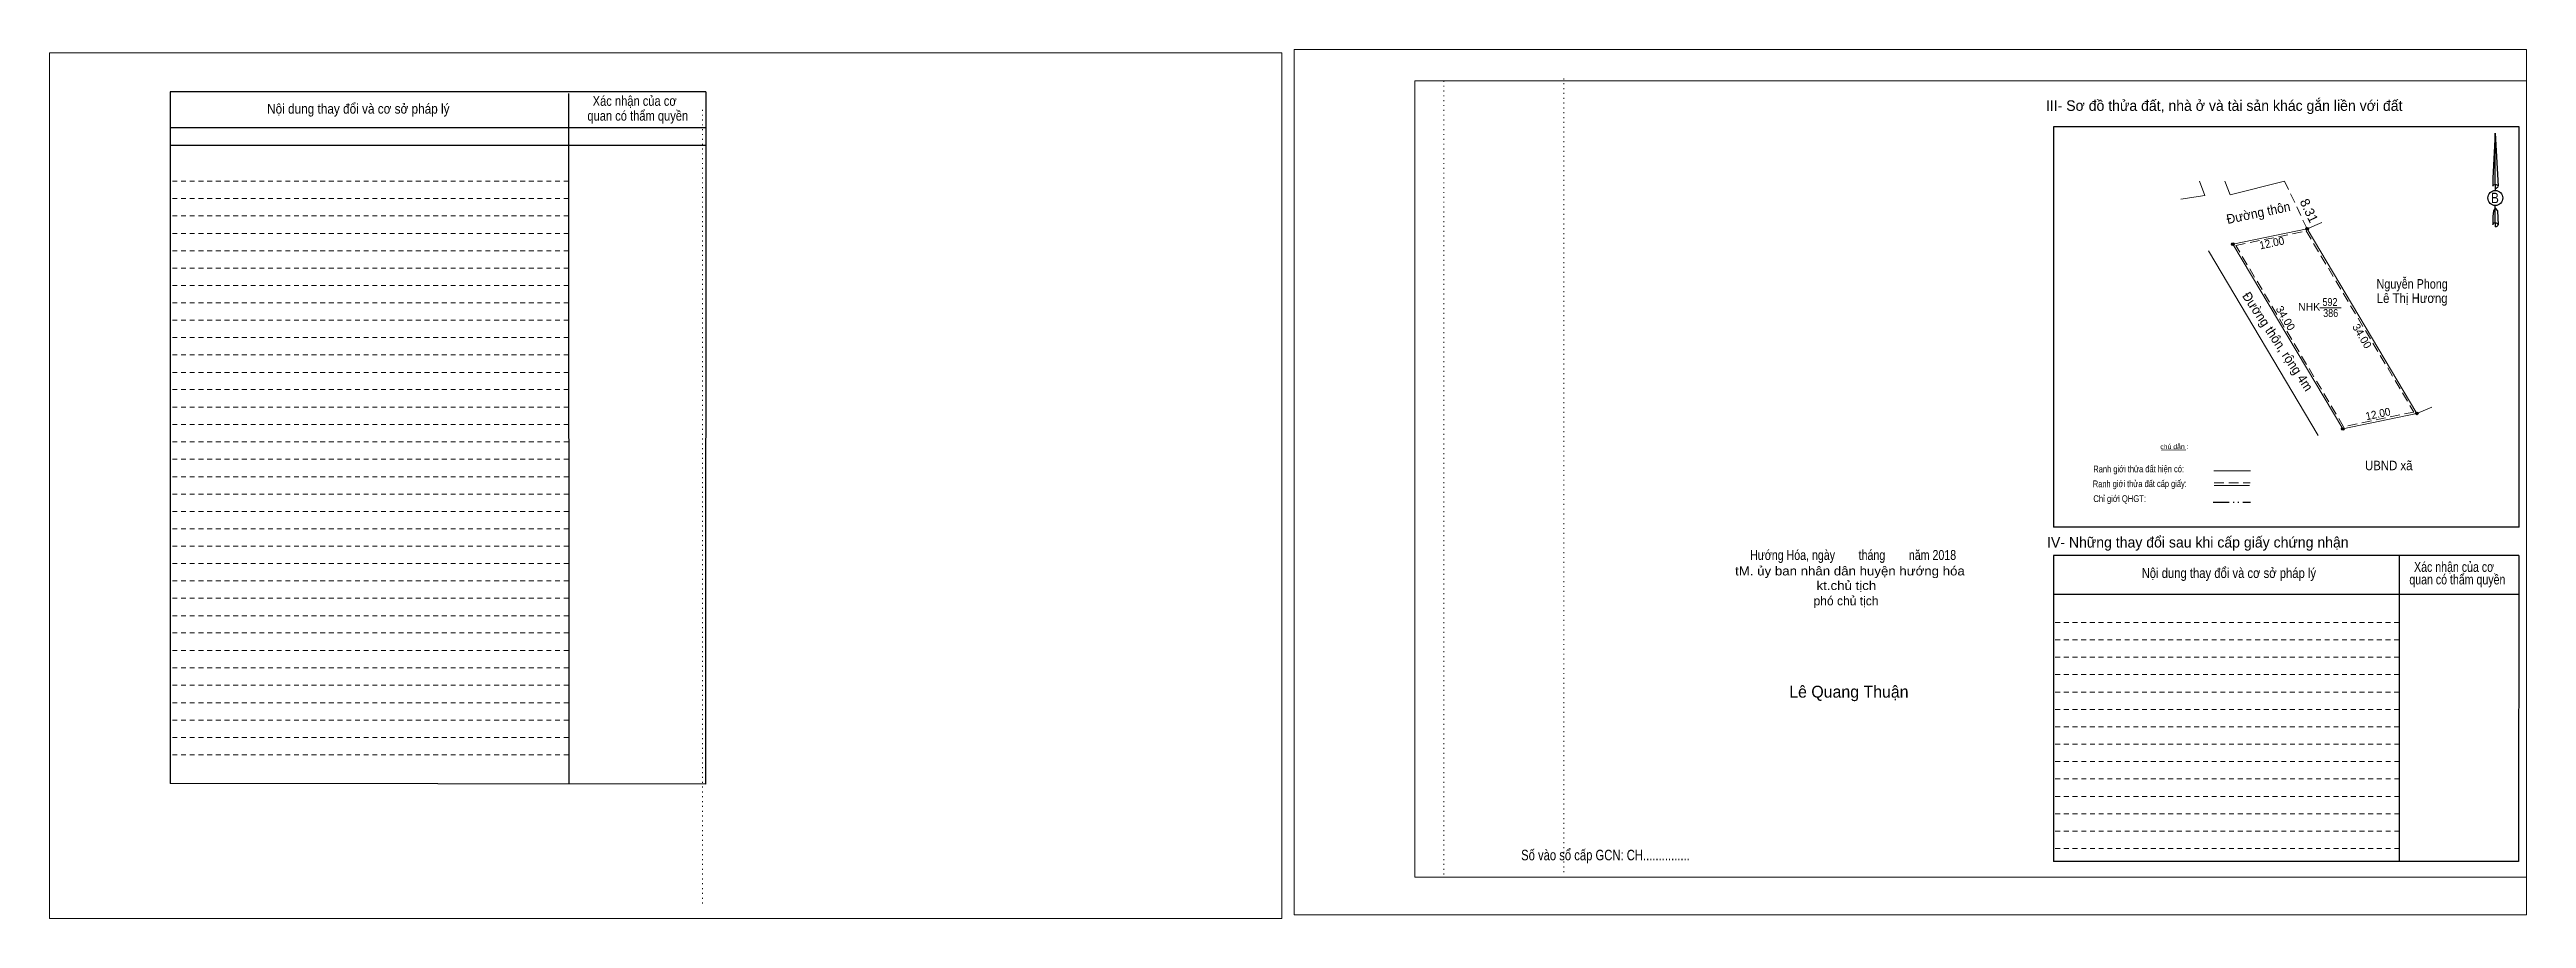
# Model space of a CAD drawing. Header units: metres. Extents: x 548273 to 548916, y 1837764 to 1837907.
# Drawn here: x 548523.7 to 548915.9, y 1837763.6 to 1837901.1 of the extents above; entities that cross this region are included whole.
import ezdxf
from ezdxf.enums import TextEntityAlignment as Align

# ---------------------------------------------------------------- set-up
doc = ezdxf.new("R2010")
doc.units = ezdxf.units.M
doc.header["$LTSCALE"] = 0.51
for name, pattern in [('DASH_DOUBLE_DOT', [9.2, 5, -1.2, 0.3, -1.2, 0.3, -1.2]), ('DOTTED', [1.5, 0.3, -1.2]), ('MEDIUM_DASHED', [4.5, 3, -1.5]), ('SHORT_DASHED', [2.7, 1.5, -1.2])]:
    doc.linetypes.add(name, pattern=pattern)
for name, color, linetype, lineweight in [('18', 7, 'Continuous', 25), ('28', 7, 'SHORT_DASHED', 13), ('3', 7, 'Continuous', 13), ('5', 7, 'DASH_DOUBLE_DOT', 25), ('55', 7, 'Continuous', 13), ('7', 7, 'Continuous', 13), ('8', 7, 'Continuous', 13)]:
    doc.layers.add(name, color=color, linetype=linetype, lineweight=lineweight)

msp = doc.modelspace()

# ---------------------------------------------------------------- texts
at = {"layer": '18'}
for s, height, width, p in [('B', 1.643, 0.85, (548910.93, 1837876.76)), ('Hướng Hóa, ngày        tháng        năm 2018', 1.573, 0.8, (548809.29, 1837820.29)), ('tM. ủy ban nhân dân huyện hướng hóa', 1.426, 1.1, (548808.795, 1837817.84)), ('kt.chủ tịch', 1.426, 1.1, (548808.23, 1837815.53)), ('Số vào sổ cấp GCN: CH...............', 1.664, 0.8, (548770.08, 1837772.76))]:
    msp.add_text(s, height=height, dxfattribs=dict(at, width=width)).set_placement(p, align=Align.CENTER)
for s, height, p in [('phó chủ tịch', 1.426, (548808.17, 1837813.11)), ('Lê Quang Thuận', 1.883, (548808.625, 1837798.5))]:
    msp.add_text(s, height=height, dxfattribs=at).set_placement(p, align=Align.CENTER)
at = {"layer": '28'}
for s, height, width, p in [('Nội dung thay đổi và cơ sở pháp lý', 1.55, 0.9, (548572.585, 1837890.92)), ('Nội dung thay đổi và cơ sở pháp lý', 1.55, 0.9, (548572.585, 1837890.92)), ('Xác nhận của cơ', 1.55, 0.85, (548616.345, 1837892.16)), ('Xác nhận của cơ', 1.55, 0.85, (548616.345, 1837892.16)), (' quan có thẩm quyền', 1.55, 0.85, (548616.595, 1837889.81)), (' quan có thẩm quyền', 1.55, 0.85, (548616.595, 1837889.81)), ('Nội dung thay đổi và cơ sở pháp lý', 1.569, 0.85, (548868.795, 1837817.44)), (' quan có thẩm quyền', 1.569, 0.8, (548904.745, 1837816.42)), ('Xác nhận của cơ', 1.569, 0.8, (548904.455, 1837818.41))]:
    msp.add_text(s, height=height, dxfattribs=dict(at, width=width)).set_placement(p, align=Align.CENTER)
for s, p in [('III- Sơ đồ thửa đất, nhà ở và tài sản khác gắn liền với đất', (548868.055, 1837891.36)), ('IV- Những thay đổi sau khi cấp giấy chứng nhận', (548863.88, 1837822.26))]:
    msp.add_text(s, height=1.664, dxfattribs=at).set_placement(p, align=Align.CENTER)
at = {"layer": '55'}
for s, height, width, p in [('Ranh giới thửa đất cấp giấy:', 1.069, 0.8, (548854.6937, 1837831.8173)), ('Ranh giới thửa đất hiện có:', 1.074, 0.8, (548854.5087, 1837834.1567)), ('Chỉ giới QHGT:', 1.069, 0.85, (548851.5137, 1837829.4599))]:
    msp.add_text(s, height=height, rotation=0.135, dxfattribs=dict(at, width=width)).set_placement(p, align=Align.CENTER)
at = {"layer": '7'}
msp.add_text('chú dẫn :', height=0.7907, rotation=359.974, dxfattribs=at).set_placement((548860.1748, 1837837.8289), align=Align.CENTER)
at = {"layer": '8', "width": 0.95}
msp.add_text('Đường thôn', height=1.5, rotation=11.778, dxfattribs=at).set_placement((548868.6, 1837873.45))
at = {"layer": '8'}
msp.add_text('8.31', height=1.5, rotation=295.256, dxfattribs=at).set_placement((548879.98, 1837877.01))
at = {"layer": '8', "width": 0.95}
for s, height, rotation, p in [('12.00', 1.25, 11.778, (548875.7174, 1837869.8377)), ('Đường thôn, rộng 4m', 1.5, 303.639, (548875.9068, 1837854.4455)), ('12.00', 1.25, 11.778, (548892.5374, 1837842.7977))]:
    msp.add_text(s, height=height, rotation=rotation, dxfattribs=at).set_placement(p, align=Align.CENTER)
at = {"layer": '8'}
for s, height, width, p in [('Nguyễn Phong', 1.5, 0.85, (548897.82, 1837863.23)), ('592', 1.25, 0.85, (548884.805, 1837860.48)), ('Lê Thị Hương', 1.5, 0.9, (548897.82, 1837860.97)), ('386', 1.25, 0.85, (548884.915, 1837858.74)), ('UBND xã', 1.5, 0.9, (548894.115, 1837834.49))]:
    msp.add_text(s, height=height, dxfattribs=dict(at, width=width)).set_placement(p, align=Align.CENTER)
for p in [(548877.2264, 1837858.2347), (548889.3464, 1837855.3947)]:
    msp.add_text('34.00', height=1.25, rotation=300.767, dxfattribs=at).set_placement(p, align=Align.CENTER)
msp.add_text('NHK', height=1.25, dxfattribs=at).set_placement((548881.515, 1837859.72), align=Align.CENTER)

# ---------------------------------------------------------------- hatches: boundary and pattern name
at = {"layer": '8'}
for points in [[(548881.3911, 1837872.7, 1), (548880.9689, 1837872.7, 1)], [(548881.3911, 1837872.7, 1), (548880.9689, 1837872.7, 1)], [(548869.6411, 1837870.25, 1), (548869.2189, 1837870.25, 1)], [(548887.0311, 1837841.04, 1), (548886.6089, 1837841.04, 1)], [(548898.7811, 1837843.49, 1), (548898.3589, 1837843.49, 1)]]:
    msp.add_hatch(color=256, dxfattribs=at).paths.add_polyline_path(points)

# ---------------------------------------------------------------- linework, layer by layer
at = {"layer": '18'}
for p, q in [((548910.99, 1837887.84), (548911.44, 1837879.45)), ((548910.99, 1837887.84), (548911.44, 1837879.45)), ((548910.99, 1837887.84), (548911.44, 1837879.45)), ((548910.62, 1837880.73), (548910.58, 1837879.46)), ((548910.99, 1837879.69), (548910.99, 1837879.39)), ((548910.99, 1837879.39), (548910.99, 1837879.16)), ((548910.99, 1837879.16), (548910.99, 1837878.82)), ((548910.99, 1837879.16), (548910.99, 1837878.82)), ((548910.99, 1837879.16), (548910.99, 1837878.82)), ((548910.99, 1837875.98), (548910.99, 1837876.34)), ((548910.99, 1837875.98), (548910.99, 1837876.34)), ((548910.99, 1837875.98), (548910.99, 1837876.34)), ((548911.44, 1837879.45), (548911.44, 1837879.46)), ((548910.99, 1837875.98), (548911.32, 1837875.53)), ((548910.99, 1837875.98), (548911.32, 1837875.53)), ((548910.99, 1837875.98), (548911.32, 1837875.53)), ((548910.99, 1837873.61), (548910.99, 1837873.29)), ((548910.99, 1837873.29), (548910.99, 1837873.03)), ((548911.32, 1837875.53), (548911.44, 1837873.32)), ((548911.32, 1837875.53), (548911.44, 1837873.32)), ((548911.32, 1837875.53), (548911.44, 1837873.32)), ((548911.44, 1837873.32), (548911.44, 1837873.34))]:
    msp.add_line(p, q, dxfattribs=at)
for points in [[(548910.99, 1837879.69), (548910.99, 1837887.84), (548910.62, 1837880.73)], [(548910.99, 1837873.61), (548910.99, 1837875.98), (548910.71, 1837875.53), (548910.62, 1837874.63), (548910.58, 1837873.34)]]:
    msp.add_lwpolyline(points, dxfattribs=at)
msp.add_ellipse((548910.9978, 1837877.5706), major_axis=(0, 1.1963), ratio=0.983453, dxfattribs=at)
for centre, start_param, end_param in [((548910.9982, 1837879.414), 1.57079633, 3.07445202), ((548910.9982, 1837879.414), 0.06714063, 1.57079633), ((548910.9982, 1837879.414), 4.71238898, 6.28318531), ((548910.9982, 1837873.3082), 2.49106941, 3.07427841), ((548910.9982, 1837873.3082), 1.57079633, 2.49106941), ((548910.9982, 1837873.3082), 0.06714063, 1.57079633), ((548910.9982, 1837873.3082), 4.71238898, 6.28318531)]:
    msp.add_ellipse(centre, major_axis=(0.4313, 0), ratio=0.655448, start_param=start_param, end_param=end_param, dxfattribs=at)
at = {"layer": '28', "linetype": 'Continuous', "lineweight": 25}
for p, q in [((548627.64, 1837894.37), (548542.77, 1837894.37)), ((548605.88, 1837894.09), (548605.92, 1837784.86)), ((548627.64, 1837894.37), (548627.57, 1837784.79)), ((548627.64, 1837888.65), (548542.88, 1837888.65)), ((548627.64, 1837888.65), (548542.88, 1837888.65)), ((548627.64, 1837885.89), (548542.88, 1837885.89)), ((548914.77, 1837825.47), (548841.05, 1837825.47)), ((548895.74, 1837820.98), (548895.77, 1837772.59)), ((548914.7, 1837820.98), (548914.67, 1837772.59)), ((548914.67, 1837814.84), (548841, 1837814.84)), ((548627.57, 1837784.79), (548542.77, 1837784.91)), ((548914.67, 1837772.59), (548841, 1837772.59))]:
    msp.add_line(p, q, dxfattribs=at)
at = {"layer": '28'}
for p, q in [((548605.88, 1837880.25), (548542.77, 1837880.25)), ((548605.88, 1837877.48), (548542.77, 1837877.48)), ((548605.88, 1837874.75), (548542.77, 1837874.75)), ((548605.88, 1837871.96), (548542.77, 1837871.96)), ((548605.88, 1837869.23), (548542.77, 1837869.23)), ((548605.88, 1837866.47), (548542.77, 1837866.47)), ((548605.88, 1837863.72), (548542.77, 1837863.72)), ((548605.88, 1837860.97), (548542.77, 1837860.97)), ((548605.88, 1837858.23), (548542.77, 1837858.23)), ((548605.88, 1837855.47), (548542.77, 1837855.47)), ((548605.88, 1837852.73), (548542.77, 1837852.73)), ((548605.88, 1837849.96), (548542.77, 1837849.96)), ((548605.88, 1837847.24), (548542.77, 1837847.24)), ((548605.88, 1837844.49), (548542.77, 1837844.49)), ((548605.88, 1837841.72), (548542.77, 1837841.72)), ((548605.88, 1837839), (548542.77, 1837839)), ((548605.88, 1837836.22), (548542.77, 1837836.22)), ((548605.88, 1837833.47), (548542.77, 1837833.47)), ((548605.88, 1837830.71), (548542.77, 1837830.71)), ((548605.88, 1837827.96), (548542.77, 1837827.96)), ((548605.88, 1837825.21), (548542.77, 1837825.21)), ((548605.88, 1837822.46), (548542.77, 1837822.46)), ((548605.88, 1837819.71), (548542.77, 1837819.71)), ((548605.88, 1837816.96), (548542.77, 1837816.96)), ((548605.88, 1837814.23), (548542.77, 1837814.23)), ((548605.88, 1837811.44), (548542.77, 1837811.44)), ((548895.76, 1837810.39), (548841, 1837810.39)), ((548605.88, 1837808.74), (548542.77, 1837808.74)), ((548605.88, 1837805.96), (548542.77, 1837805.96)), ((548895.76, 1837807.63), (548841, 1837807.63)), ((548605.88, 1837803.22), (548542.77, 1837803.22)), ((548895.76, 1837804.88), (548841, 1837804.88)), ((548895.76, 1837802.14), (548841, 1837802.14)), ((548605.88, 1837800.46), (548542.77, 1837800.46)), ((548605.88, 1837797.68), (548542.77, 1837797.68)), ((548895.76, 1837799.38), (548841, 1837799.38)), ((548605.88, 1837794.96), (548542.77, 1837794.96)), ((548895.76, 1837796.63), (548841, 1837796.63)), ((548895.76, 1837793.86), (548841, 1837793.86)), ((548605.88, 1837792.2), (548542.77, 1837792.2)), ((548895.77, 1837791.12), (548841, 1837791.12)), ((548605.88, 1837789.43), (548542.77, 1837789.43)), ((548895.77, 1837788.38), (548841, 1837788.38)), ((548895.77, 1837785.64), (548841, 1837785.64)), ((548895.77, 1837782.88), (548841, 1837782.88)), ((548895.77, 1837780.12), (548841, 1837780.12)), ((548895.77, 1837777.38), (548841, 1837777.38)), ((548895.77, 1837774.64), (548841, 1837774.64))]:
    msp.add_line(p, q, dxfattribs=at)
at = {"layer": '28', "linetype": 'Continuous', "lineweight": 25}
for points in [[(548627.64, 1837894.37), (548542.77, 1837894.37), (548542.77, 1837784.91)], [(548914.77, 1837825.47), (548914.77, 1837888.83), (548841.05, 1837888.83), (548841.05, 1837825.47)], [(548914.7, 1837820.98), (548841, 1837820.98), (548841, 1837772.59)]]:
    msp.add_lwpolyline(points, dxfattribs=at)
at = {"layer": '3'}
for p, q in [((548739.9, 1837896.11), (548915.92, 1837896.11)), ((548739.9, 1837770.11), (548739.9, 1837896.11)), ((548915.92, 1837896.11), (548915.92, 1837769.06)), ((548739.9, 1837770.11), (548915.92, 1837770.11))]:
    msp.add_line(p, q, dxfattribs=at)
at = {"layer": '3', "linetype": 'DOTTED'}
for p, q in [((548744.47, 1837896.11), (548744.47, 1837770.11)), ((548763.46, 1837896.49), (548763.46, 1837770.47)), ((548627.09, 1837891.52), (548627.09, 1837765.54))]:
    msp.add_line(p, q, dxfattribs=at)
at = {"layer": '3'}
for points in [[(548523.69, 1837763.56), (548718.84, 1837763.56), (548718.84, 1837900.53), (548523.69, 1837900.53)], [(548523.69, 1837900.53), (548718.84, 1837900.53), (548718.84, 1837763.56), (548523.69, 1837763.56)], [(548523.69, 1837763.56), (548718.84, 1837763.56), (548718.84, 1837900.53), (548523.69, 1837900.53)], [(548720.77, 1837764.13), (548915.92, 1837764.13), (548915.92, 1837901.06), (548720.77, 1837901.06)]]:
    msp.add_lwpolyline(points, close=True, dxfattribs=at)
msp.add_lwpolyline([(548747.03, 1837896.11), (548915.92, 1837896.11), (548915.92, 1837770.11), (548747.03, 1837770.11)], dxfattribs=at)
at = {"layer": '5'}
msp.add_line((548866.3, 1837829.43), (548872.24, 1837829.43), dxfattribs=at)
at = {"layer": '55'}
for p, q in [((548866.44, 1837834.42), (548872.24, 1837834.42)), ((548866.48, 1837832.09), (548872.05, 1837832.09)), ((548866.48, 1837832.09), (548872.05, 1837832.09))]:
    msp.add_line(p, q, dxfattribs=at)
at = {"layer": '55', "linetype": 'MEDIUM_DASHED'}
msp.add_line((548866.47, 1837832.49), (548872.17, 1837832.49), dxfattribs=at)
at = {"layer": '7'}
msp.add_line((548858.13, 1837837.68), (548861.97, 1837837.74), dxfattribs=at)
at = {"layer": '8'}
for p, q in [((548864.99, 1837877.97), (548864.12, 1837880.21)), ((548868.16, 1837880.21), (548868.99, 1837878.07)), ((548877.63, 1837880.21), (548868.99, 1837878.07)), ((548864.99, 1837877.97), (548861.21, 1837877.38)), ((548881.18, 1837872.7), (548883.51, 1837873.68)), ((548882.96, 1837840.01), (548865.57, 1837869.22)), ((548883.18, 1837860.2), (548886.57, 1837860.18)), ((548898.57, 1837843.49), (548900.91, 1837844.47))]:
    msp.add_line(p, q, dxfattribs=at)
at = {"layer": '8', "linetype": 'MEDIUM_DASHED'}
msp.add_line((548881.18, 1837872.7), (548877.63, 1837880.21), dxfattribs=at)
at = {"layer": '8'}
msp.add_lwpolyline([(548881.18, 1837872.7), (548898.57, 1837843.49), (548886.82, 1837841.04), (548869.43, 1837870.25)], close=True, dxfattribs=at)
msp.add_lwpolyline([(548881.18, 1837872.7), (548898.57, 1837843.49), (548886.82, 1837841.04), (548869.43, 1837870.25)], close=True, dxfattribs=at)
at = {"layer": '8', "linetype": 'MEDIUM_DASHED'}
msp.add_lwpolyline([(548881.03, 1837872.36), (548898.1, 1837843.7), (548886.97, 1837841.38), (548869.9, 1837870.04)], close=True, dxfattribs=at)
at = {"layer": '8', "lineweight": 25}
for centre in [(548881.18, 1837872.7), (548881.18, 1837872.7), (548869.43, 1837870.25), (548886.82, 1837841.04), (548898.57, 1837843.49)]:
    msp.add_circle(centre, 0.2111, dxfattribs=at)

msp.set_redraw_order([(e.dxf.handle, doc.entitydb.next_handle()) for e in msp.query("TEXT MTEXT ATTDEF DIMENSION ARC_DIMENSION")])  # texts and dimensions are drawn at this point

doc.saveas('drawing.dxf')
